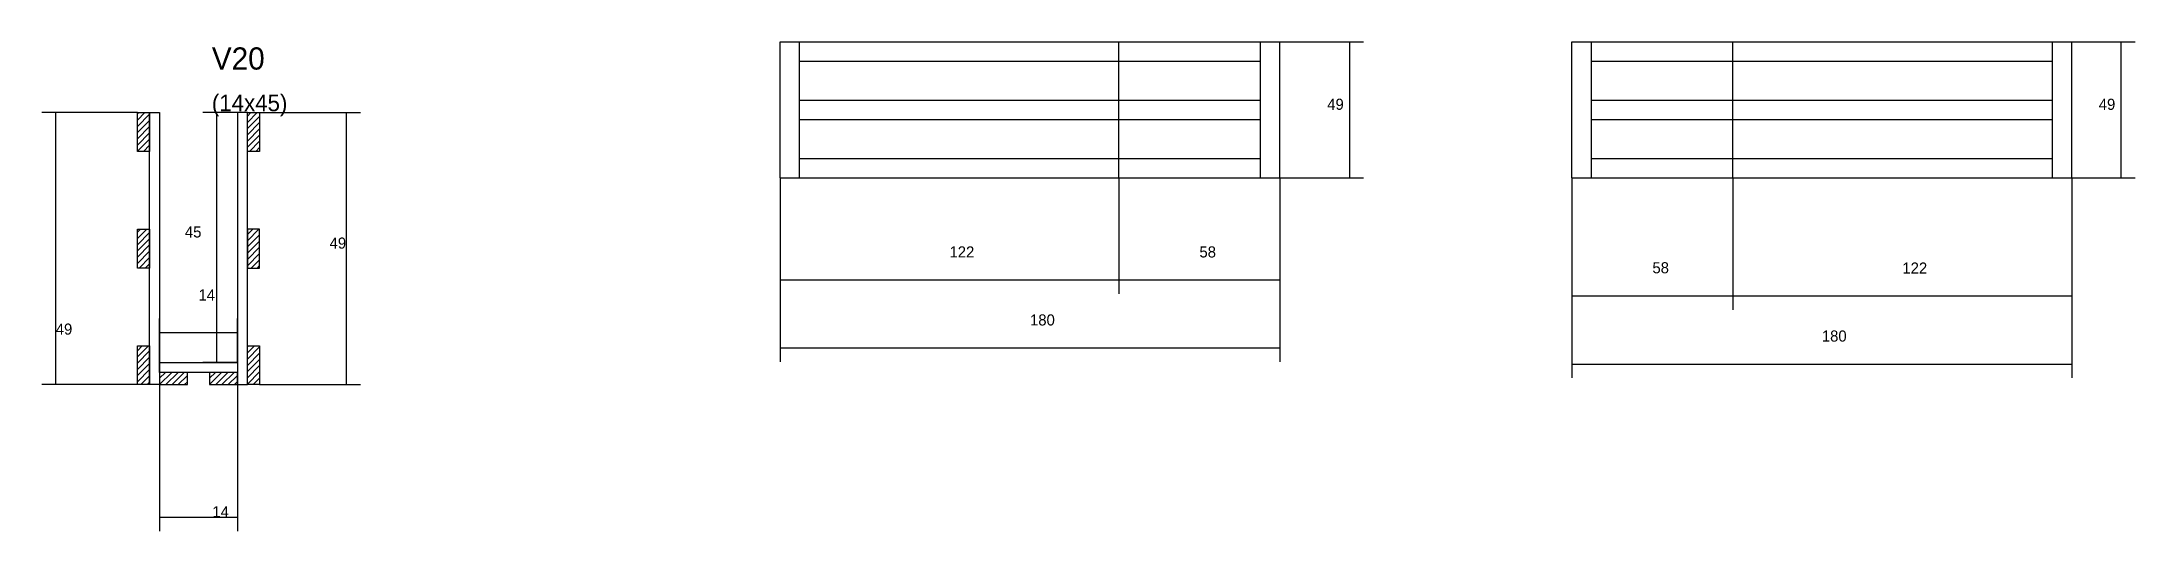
# Model space of a CAD drawing. Header units: metres. Extents: x -2848 to 21926, y -45195 to 1016.
# Drawn here: x 14339 to 15092, y -30961 to -30785 of the extents above; entities that cross this region are included whole.
import ezdxf

# ---------------------------------------------------------------- set-up
doc = ezdxf.new("R2010")
doc.units = ezdxf.units.M
for name, color, linetype in [('COTA', 241, 'Continuous'), ('Cota Seção (2x)', 4, 'Continuous'), ('Madeira', 126, 'Continuous'), ('Painéis', 200, 'Continuous'), ('SARR_2.2x7', 40, 'Continuous'), ('Texto Seção', 7, 'Continuous')]:
    doc.layers.add(name, color=color, linetype=linetype)

msp = doc.modelspace()

# ---------------------------------------------------------------- texts
at = {"layer": 'COTA'}
for s, p in [('49', (14801.6, -30809.5)), ('49', (15079.4, -30809.5)), ('49', (14442.4, -30859.5)), ('122', (14665.6, -30862.7)), ('58', (14755.6, -30862.7)), ('58', (14918.7, -30868.4)), ('122', (15008.7, -30868.5)), ('49', (14343.8, -30890.5)), ('180', (14694.6, -30887.2)), ('180', (14979.7, -30893)), ('14', (14400.2, -30956.3))]:
    msp.add_text(s, height=4, dxfattribs=at).set_placement(p)
at = {"layer": 'Cota Seção (2x)'}
for s, p in [('45', (14390.3, -30855.5)), ('14', (14395.2, -30878.2))]:
    msp.add_text(s, height=4, dxfattribs=at).set_placement(p)
at = {"layer": 'Texto Seção'}
for s, height, p in [('V20', 8, (14400, -30795)), ('(14x45)', 6, (14400, -30810))]:
    msp.add_text(s, height=height, dxfattribs=at).set_placement(p)

# ---------------------------------------------------------------- hatches: boundary and pattern name
at = {"layer": 'Madeira'}
h = msp.add_hatch(dxfattribs=at)
h.set_pattern_fill('ANSI31', scale=0.5)
h.paths.add_polyline_path([(14377.6, -30810.5), (14373.2, -30810.5), (14373.2, -30824.5), (14377.6, -30824.5)])
h = msp.add_hatch(dxfattribs=at)
h.set_pattern_fill('ANSI31', scale=0.5)
h.paths.add_polyline_path([(14417.2, -30810.5), (14412.8, -30810.5), (14412.8, -30824.5), (14417.2, -30824.5)])
h = msp.add_hatch(dxfattribs=at)
h.set_pattern_fill('ANSI31', scale=0.5)
h.paths.add_polyline_path([(14377.6, -30852.5), (14373.2, -30852.5), (14373.2, -30866.5), (14377.6, -30866.5)])
h = msp.add_hatch(dxfattribs=at)
h.set_pattern_fill('ANSI31', scale=0.5)
h.paths.add_polyline_path([(14412.8, -30852.5), (14417.2, -30852.5), (14417.2, -30866.5), (14412.8, -30866.5)])
h = msp.add_hatch(dxfattribs=at)
h.set_pattern_fill('ANSI31', scale=0.5)
h.paths.add_polyline_path([(14377.6, -30894.5), (14373.2, -30894.5), (14373.2, -30908.5), (14377.6, -30908.5)])
h = msp.add_hatch(dxfattribs=at)
h.set_pattern_fill('ANSI31', scale=0.5)
h.paths.add_polyline_path([(14417.2, -30894.5), (14412.8, -30894.5), (14412.8, -30908.5), (14417.2, -30908.5)])
h = msp.add_hatch(dxfattribs=at)
h.set_pattern_fill('ANSI31', scale=0.5)
h.paths.add_polyline_path([(14381.2, -30904.1), (14381.2, -30908.5), (14381.2, -30908.5), (14391.2, -30908.5), (14391.2, -30908.5), (14391.2, -30904.1), (14391.2, -30904.1), (14381.2, -30904.1)])
h = msp.add_hatch(dxfattribs=at)
h.set_pattern_fill('ANSI31', scale=0.5)
h.paths.add_polyline_path([(14399.2, -30904.1), (14399.2, -30908.5), (14399.2, -30908.5), (14409.2, -30908.5), (14409.2, -30908.5), (14409.2, -30904.1), (14409.2, -30904.1), (14399.2, -30904.1)])

# ---------------------------------------------------------------- linework, layer by layer
at = {"layer": 'COTA'}
for p, q in [((14784.6, -30785), (14814.7, -30785)), ((14809.7, -30834), (14809.7, -30785)), ((15069.7, -30785), (15092.5, -30785)), ((15087.5, -30834), (15087.5, -30785)), ((14373.2, -30810.5), (14338.8, -30810.5)), ((14343.8, -30908.5), (14343.8, -30810.5)), ((14417.2, -30810.5), (14453.5, -30810.5)), ((14448.5, -30908.5), (14448.5, -30810.5)), ((14604.6, -30834), (14604.6, -30875.8)), ((14604.6, -30834), (14604.6, -30900.3)), ((14726.6, -30834), (14726.6, -30875.8)), ((14726.6, -30834), (14726.6, -30875.8)), ((14784.6, -30834), (14784.6, -30875.8)), ((14784.6, -30834), (14784.6, -30900.3)), ((14784.6, -30834), (14814.7, -30834)), ((14889.7, -30834), (14889.7, -30881.5)), ((14889.7, -30834), (14889.7, -30906.1)), ((14947.7, -30834), (14947.7, -30881.5)), ((14947.7, -30834), (14947.7, -30881.5)), ((15069.7, -30834), (15069.7, -30881.5)), ((15069.7, -30834), (15069.7, -30906.1)), ((15069.7, -30834), (15092.5, -30834)), ((14604.6, -30870.8), (14726.6, -30870.8)), ((14726.6, -30870.8), (14784.6, -30870.8)), ((14889.7, -30876.5), (14947.7, -30876.5)), ((14947.7, -30876.5), (15069.7, -30876.5)), ((14604.6, -30895.3), (14784.6, -30895.3)), ((14889.7, -30901.1), (15069.7, -30901.1)), ((14373.2, -30908.5), (14338.8, -30908.5)), ((14381.2, -30908.5), (14381.2, -30961.3)), ((14409.2, -30908.5), (14409.2, -30961.3)), ((14417.2, -30908.5), (14453.5, -30908.5)), ((14381.2, -30956.3), (14409.2, -30956.3))]:
    msp.add_line(p, q, dxfattribs=at)
at = {"layer": 'Cota Seção (2x)'}
for p, q in [((14409.2, -30810.5), (14396.8, -30810.5)), ((14401.8, -30900.5), (14401.8, -30810.5)), ((14381.2, -30900.5), (14381.2, -30884.7)), ((14409.2, -30900.5), (14409.2, -30884.7)), ((14381.2, -30889.7), (14409.2, -30889.7)), ((14409.2, -30900.5), (14396.8, -30900.5))]:
    msp.add_line(p, q, dxfattribs=at)
at = {"layer": 'Madeira'}
for points in [[(14377.6, -30810.5), (14377.6, -30824.5), (14373.2, -30824.5), (14373.2, -30810.5)], [(14417.2, -30810.5), (14417.2, -30824.5), (14412.8, -30824.5), (14412.8, -30810.5)], [(14377.6, -30852.5), (14377.6, -30866.5), (14373.2, -30866.5), (14373.2, -30852.5)], [(14412.8, -30852.5), (14412.8, -30866.5), (14417.2, -30866.5), (14417.2, -30852.5)], [(14377.6, -30894.5), (14377.6, -30908.5), (14373.2, -30908.5), (14373.2, -30894.5)], [(14417.2, -30894.5), (14417.2, -30908.5), (14412.8, -30908.5), (14412.8, -30894.5)], [(14391.2, -30904.1), (14381.2, -30904.1), (14381.2, -30908.5), (14391.2, -30908.5)], [(14409.2, -30904.1), (14399.2, -30904.1), (14399.2, -30908.5), (14409.2, -30908.5)]]:
    msp.add_lwpolyline(points, close=True, dxfattribs=at)
at = {"layer": 'Painéis'}
for p, q in [((14604.6, -30785), (14784.6, -30785)), ((14604.6, -30834), (14604.6, -30785)), ((14726.6, -30834), (14726.6, -30785)), ((14784.6, -30834), (14784.6, -30785)), ((14889.7, -30785), (15069.7, -30785)), ((14889.7, -30834), (14889.7, -30785)), ((14947.7, -30834), (14947.7, -30785)), ((15069.7, -30834), (15069.7, -30785)), ((14604.6, -30834), (14784.6, -30834)), ((14889.7, -30834), (15069.7, -30834))]:
    msp.add_line(p, q, dxfattribs=at)
for points in [[(14377.6, -30908.5), (14377.6, -30810.5), (14381.2, -30810.5), (14381.2, -30908.5)], [(14412.8, -30908.5), (14412.8, -30810.5), (14409.2, -30810.5), (14409.2, -30908.5)], [(14381.2, -30900.5), (14409.2, -30900.5), (14409.2, -30904.1), (14381.2, -30904.1)]]:
    msp.add_lwpolyline(points, close=True, dxfattribs=at)
at = {"layer": 'SARR_2.2x7'}
for p, q in [((14611.6, -30834), (14611.6, -30785)), ((14777.6, -30834), (14777.6, -30785)), ((14896.7, -30834), (14896.7, -30785)), ((15062.7, -30834), (15062.7, -30785)), ((14611.6, -30792), (14726.6, -30792)), ((14726.6, -30792), (14777.6, -30792)), ((14896.7, -30792), (14947.7, -30792)), ((14947.7, -30792), (15062.7, -30792)), ((14611.6, -30806), (14726.6, -30806)), ((14726.6, -30806), (14777.6, -30806)), ((14896.7, -30806), (14947.7, -30806)), ((14947.7, -30806), (15062.7, -30806)), ((14611.6, -30813), (14726.6, -30813)), ((14726.6, -30813), (14777.6, -30813)), ((14896.7, -30813), (14947.7, -30813)), ((14947.7, -30813), (15062.7, -30813)), ((14611.6, -30827), (14726.6, -30827)), ((14726.6, -30827), (14777.6, -30827)), ((14896.7, -30827), (14947.7, -30827)), ((14947.7, -30827), (15062.7, -30827))]:
    msp.add_line(p, q, dxfattribs=at)

msp.set_redraw_order([(e.dxf.handle, doc.entitydb.next_handle()) for e in msp.query("TEXT MTEXT ATTDEF DIMENSION ARC_DIMENSION")])  # texts and dimensions are drawn at this point

doc.saveas('drawing.dxf')
